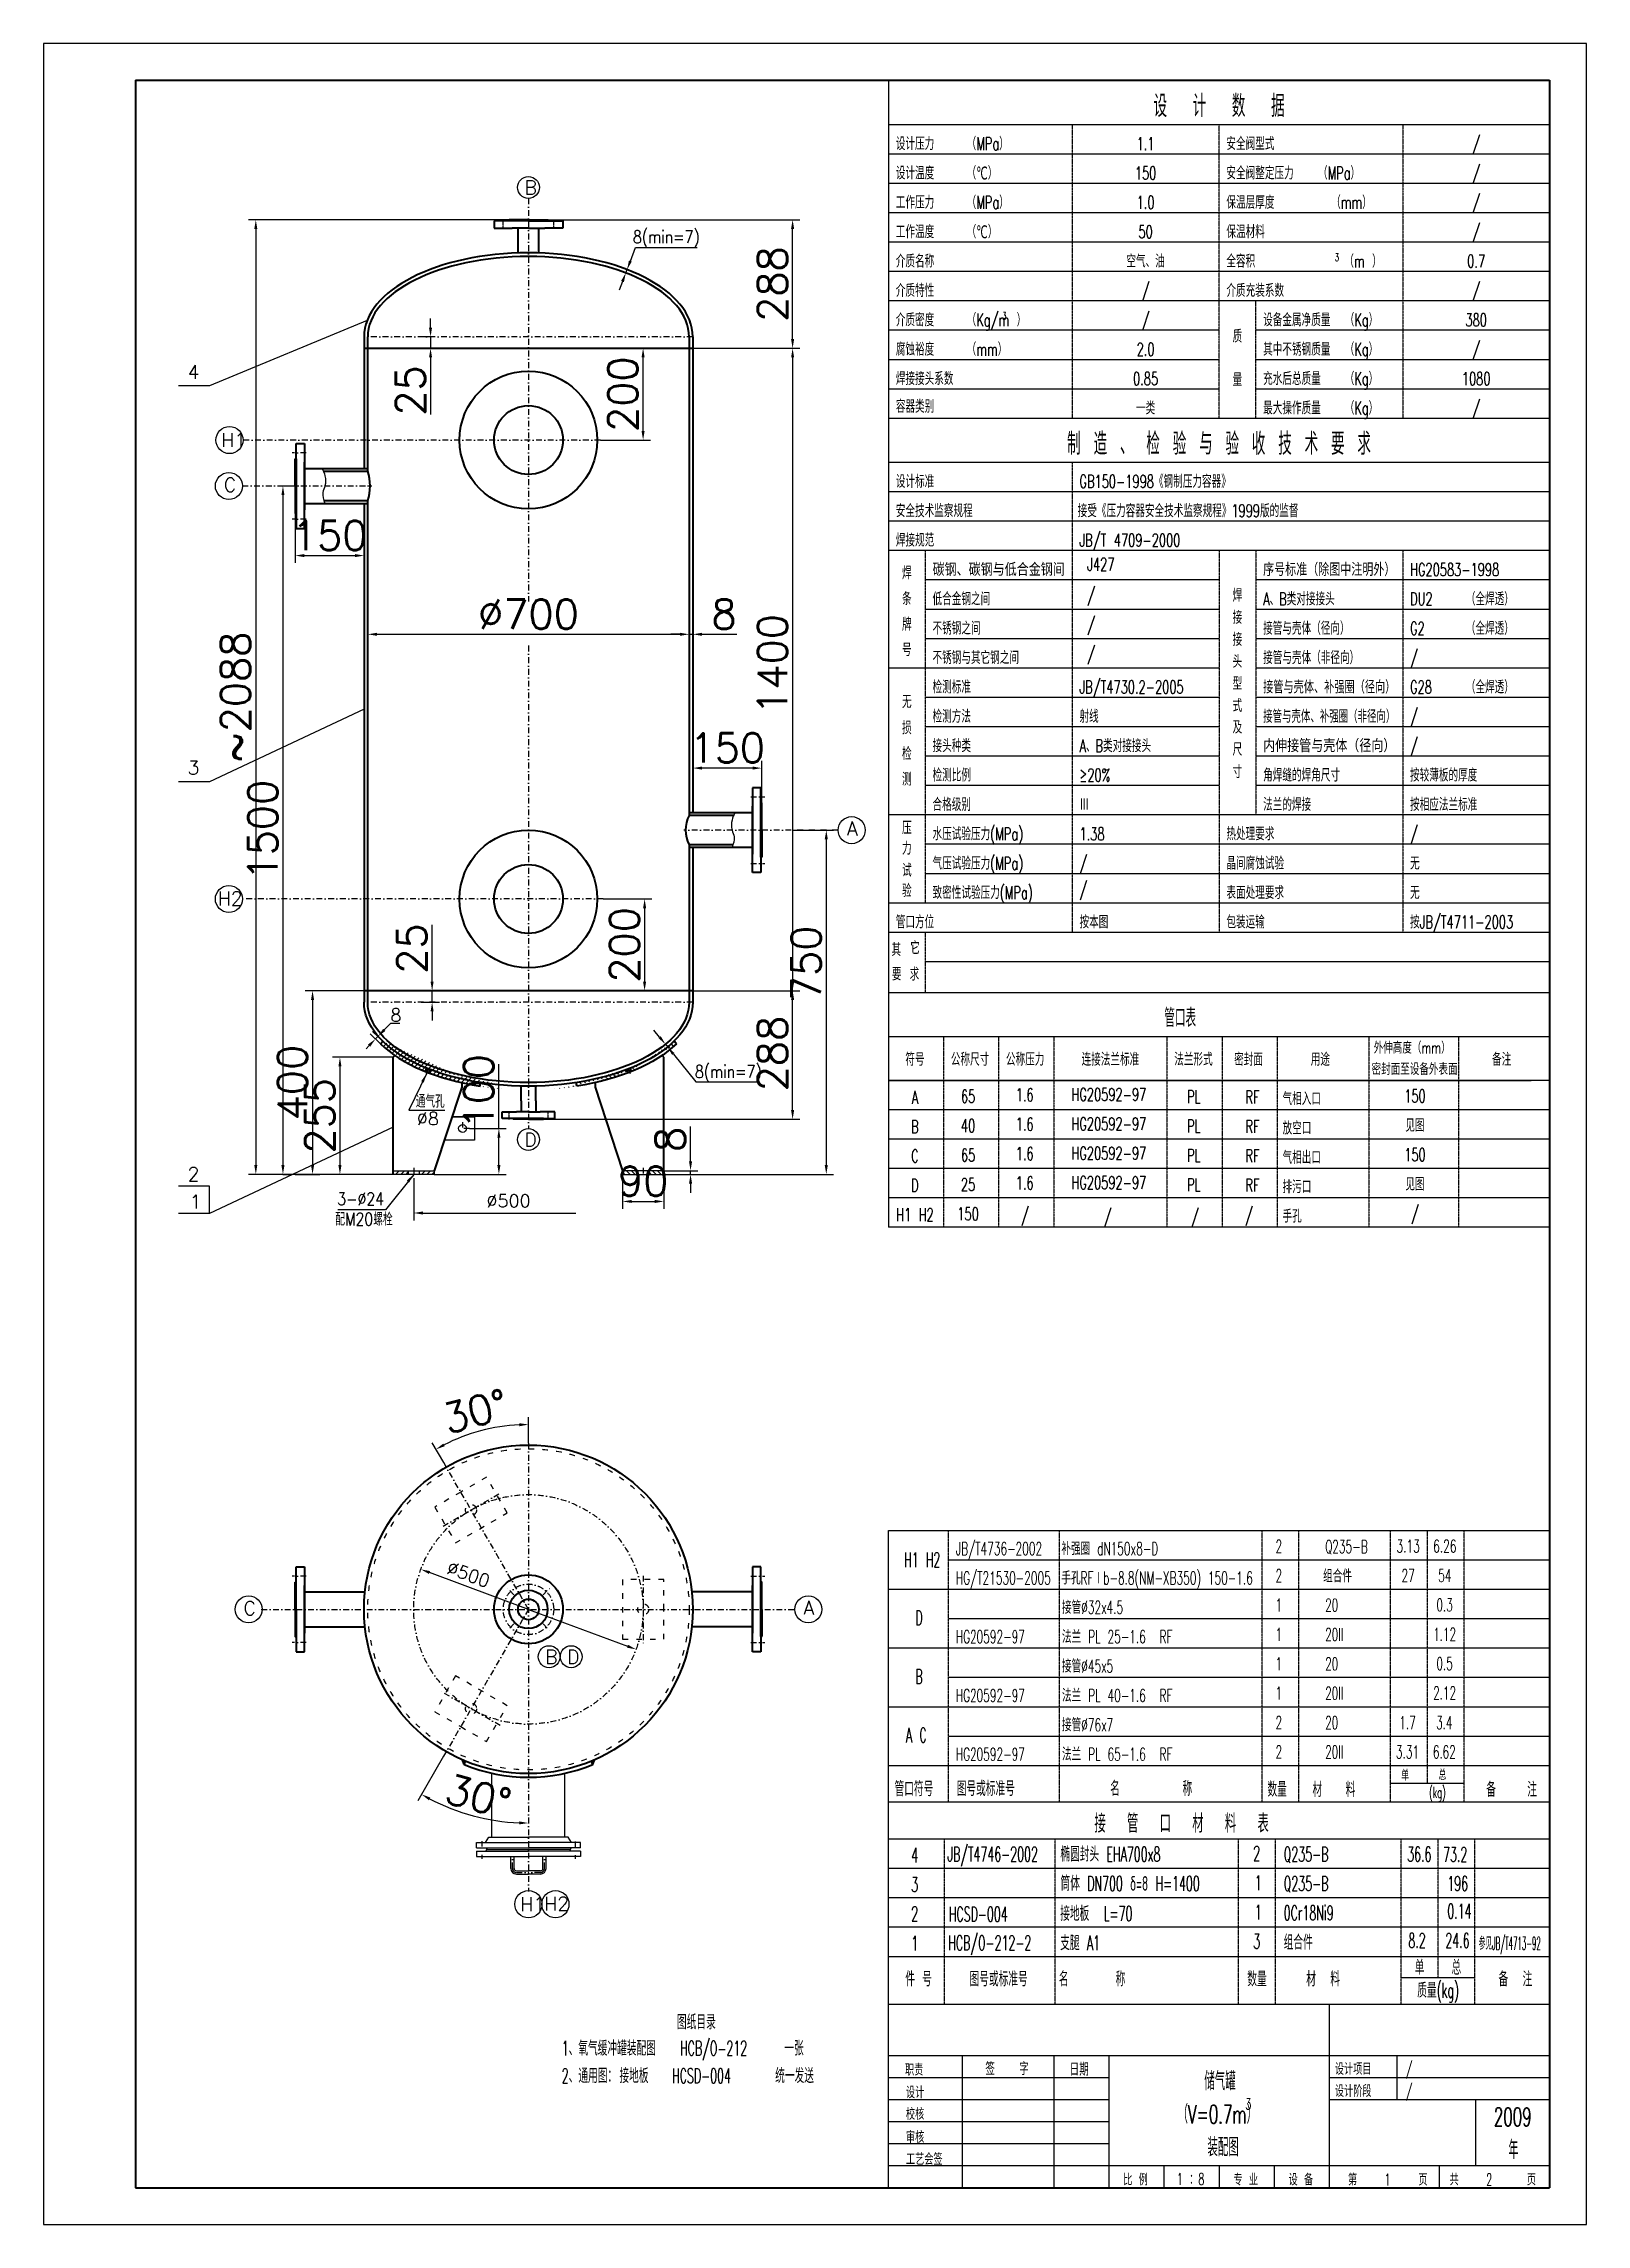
# Model space of a CAD drawing. Header units: millimetres. Extents: x 9895 to 13255, y -3020 to 1732.
import ezdxf
from ezdxf.enums import TextEntityAlignment as Align

# ---------------------------------------------------------------- set-up
doc = ezdxf.new("R2010")
doc.units = ezdxf.units.MM
for name, pattern in [('ACAD_ISO03W100', [30, 12, -18]), ('CENTER', [6.25, 5, -0.5, 0.25, -0.5]), ('DASHDOT', [25.4, 12.7, -6.35, 0, -6.35])]:
    doc.linetypes.add(name, pattern=pattern)
for name, color, linetype in [('1', 1, 'Continuous'), ('2', 3, 'CENTER'), ('L2', 132, 'ACAD_ISO03W100'), ('XS', 2, 'ACAD_ISO03W100'), ('图层3', 7, 'Continuous')]:
    doc.layers.add(name, color=color, linetype=linetype)
for name, color, linetype, lineweight in [('中心', 1, 'CENTER', 25), ('图层1', 7, 'Continuous', 40), ('标注', 3, 'Continuous', 25), ('轮廓', 7, 'Continuous', 40)]:
    doc.layers.add(name, color=color, linetype=linetype, lineweight=lineweight)
doc.styles.add('HZ', font='txt.shx', dxfattribs={"width": 0.65, "bigfont": 'hz.shx'})
doc.styles.get("Standard").update_dxf_attribs({"font": 'txt', "bigfont": 'gbcbig.shx'})
doc.dimstyles.new('新', dxfattribs={"dimscale": 8, "dimtxt": 8, "dimasz": 2.5, "dimexe": 2, "dimexo": 0, "dimgap": 1.5, "dimtad": 1, "dimdec": 0, "dimtxsty": 'Standard', "dimcen": 2.5, "dimadec": 0, "dimazin": 0, "dimtfac": 1, "dimtdec": 0, "dimtmove": 0, "dimatfit": 3, "dimfxl": 0, "dimarcsym": 0})
pattern_1 = [(45, (0, 0), (-2.12132034, 2.12132034), []), (135, (0, 0), (-2.12132034, -2.12132034), [])]
pattern_2 = [(45, (0, 0), (-5.656854, 5.656854), [])]
pattern_3 = [(135, (21901.4255, 0), (5.656854, 5.656854), [])]

msp = doc.modelspace()

# ---------------------------------------------------------------- texts
at = {"color": 4}
for s, p in [('4', (10208.3, 1001.9)), ('3', (10208.3, 139.8)), ('2', (10208.3, -746.2)), ('1', (10212.9, -806.1))]:
    msp.add_text(s, height=30, dxfattribs=at).set_placement(p)
at = {"layer": '1', "color": 3, "linetype": 'Continuous', "style": 'HZ'}
for s, height, width, p in [('设  计  数  据', 48, 0.65, (12454.8, 1572.4)), ('1.1', 28, 0.65, (12294.8, 1500.4)), ('/', 28, 0.65, (13014.8, 1500.4)), ('150', 28, 0.65, (12294.8, 1436.4)), ('/', 28, 0.65, (13014.8, 1436.4)), ('1.0', 28, 0.65, (12294.8, 1372.4)), ('/', 28, 0.65, (13014.8, 1372.4)), ('50', 28, 0.65, (12294.8, 1308.4)), ('/', 28, 0.65, (13014.8, 1308.4)), ('空气、油', 28, 0.65, (12294.8, 1244.4)), ('0.7', 28, 0.65, (13014.8, 1244.4)), ('/', 28, 0.65, (12294.8, 1180.4)), ('/', 28, 0.65, (13014.8, 1180.4)), ('/', 28, 0.65, (12294.8, 1116.4)), ('380', 28, 0.65, (13014.8, 1116.4)), ('2.0', 28, 0.65, (12294.8, 1052.4)), ('/', 28, 0.65, (13014.8, 1052.4)), ('0.85', 28, 0.65, (12294.8, 988.4)), ('1080', 28, 0.65, (13014.8, 988.4)), ('一类', 28, 0.65, (12294.8, 924.4)), ('/', 28, 0.65, (13014.8, 924.4)), ('制 造 、 检 验 与 验 收 技 术 要 求', 48, 0.65, (12454.8, 836.4)), ('65', 28, 0.65, (11908.2, -575.6)), ('1.6', 28, 0.65, (12031.5, -572.3)), ('HG20592-97', 28, 0.65, (12214.8, -571.5)), ('PL', 28, 0.65, (12399.9, -576.3)), ('RF', 28, 0.65, (12527.7, -577.1)), ('150', 28, 0.65, (12881.5, -574.8)), ('40', 28, 0.65, (11908.2, -639.6)), ('1.6', 28, 0.65, (12031.5, -636.3)), ('HG20592-97', 28, 0.65, (12214.8, -635.5)), ('PL', 28, 0.65, (12399.9, -640.3)), ('RF', 28, 0.65, (12527.7, -641.1)), ('见图', 28, 0.65, (12881.5, -638.8)), ('65', 28, 0.65, (11908.2, -703.6)), ('1.6', 28, 0.65, (12031.5, -700.3)), ('HG20592-97', 28, 0.65, (12214.8, -699.5)), ('PL', 28, 0.65, (12399.9, -704.3)), ('RF', 28, 0.65, (12527.7, -705.1)), ('150', 28, 0.65, (12881.5, -702.8)), ('25', 28, 0.65, (11908.2, -767.6)), ('1.6', 28, 0.65, (12031.5, -764.3)), ('HG20592-97', 28, 0.65, (12214.8, -763.5)), ('PL', 28, 0.65, (12399.9, -768.3)), ('RF', 28, 0.65, (12527.7, -769.1)), ('见图', 28, 0.65, (12881.5, -766.8)), ('150', 28, 0.65, (11908.2, -831.6)), ('/', 28, 0.65, (12032.2, -834.1)), ('/', 28, 0.65, (12212.1, -837.5)), ('/', 28, 0.65, (12402.2, -837.5)), ('/', 28, 0.65, (12519.9, -834.1)), ('/', 28, 0.65, (12881.5, -830.8)), ('质量(kg)', 32, 0.55, (12931.7, -2525.6))]:
    msp.add_text(s, height=height, dxfattribs=dict(at, width=width)).set_placement(p, align=Align.CENTER)
for s, height, width, p in [('设计压力    （MPa）', 28, 0.65, (11750.8, 1500.4)), ('安全阀型式', 28, 0.65, (12470.8, 1500.4)), ('设计温度    （℃）', 28, 0.65, (11750.8, 1436.4)), ('安全阀整定压力   （MPa）', 28, 0.65, (12470.8, 1436.4)), ('工作压力    （MPa）', 28, 0.65, (11750.8, 1372.4)), ('保温层厚度       （mm）', 28, 0.65, (12470.8, 1372.4)), ('工作温度    （℃）', 28, 0.65, (11750.8, 1308.4)), ('保温材料', 28, 0.65, (12470.8, 1308.4)), ('介质名称', 28, 0.65, (11750.8, 1244.4)), ('全容积           （m ）', 28, 0.65, (12470.8, 1244.4)), ('介质特性', 28, 0.65, (11750.8, 1180.4)), ('介质充装系数', 28, 0.65, (12470.8, 1180.4)), ('介质密度    （Kg/m ）', 28, 0.65, (11750.8, 1116.4)), ('设备金属净质量', 28, 0.65, (12550.8, 1116.4)), ('（Kg）', 28, 0.65, (12728.5, 1116.4)), ('腐蚀裕度    （mm）', 28, 0.65, (11750.8, 1052.4)), ('其中不锈钢质量', 28, 0.65, (12550.8, 1052.4)), ('（Kg）', 28, 0.65, (12728.5, 1052.4)), ('焊接接头系数', 28, 0.65, (11750.8, 988.4)), (' 充水后总质量', 28, 0.65, (12534.6, 988.4)), ('（Kg）', 28, 0.65, (12728.5, 988.4)), ('容器类别', 28, 0.65, (11750.8, 928)), ('最大操作质量', 28, 0.65, (12550.8, 924.4)), ('（Kg）', 28, 0.65, (12728.5, 924.4)), ('设计标准', 28, 0.65, (11750.8, 764.4)), ('GB150-1998《钢制压力容器》', 28, 0.65, (12150.8, 764.4)), ('安全技术监察规程', 28, 0.65, (11750.8, 700.4)), ('接受《压力容器安全技术监察规程》1999版的监督', 28, 0.65, (12146.8, 700.4)), ('焊接规范', 28, 0.65, (11750.8, 636.4)), ('JB/T 4709-2000', 28, 0.65, (12150.8, 636.4)), ('J427', 28, 0.65, (12167.7, 583.9)), ('HG20583-1998', 28, 0.65, (12870.8, 572.4)), ('低合金钢之间', 28, 0.65, (11830.8, 508.4)), ('/', 28, 0.65, (12167.7, 516.5)), ('A、B类对接接头', 28, 0.65, (12550.8, 508.4)), ('DU2', 28, 0.65, (12870.8, 508.4)), ('（全焊透）', 28, 0.65, (12992.3, 508.4)), ('不锈钢之间', 28, 0.65, (11830.8, 444.4)), ('/', 28, 0.65, (12167.7, 452.5)), ('接管与壳体（径向）', 28, 0.65, (12550.8, 444.4)), ('（全焊透）', 28, 0.65, (12992.3, 444.4)), ('G2', 28, 0.65, (12870.8, 444.4)), ('不锈钢与其它钢之间', 28, 0.65, (11830.8, 380.4)), ('/', 28, 0.65, (12167.7, 388.5)), ('接管与壳体（非径向）', 28, 0.65, (12550.8, 380.4)), ('/', 28, 0.65, (12870.8, 380.4)), ('检测标准', 28, 0.65, (11830.8, 316.4)), ('JB/T4730.2-2005', 28, 0.65, (12150.8, 316.4)), ('G28', 28, 0.65, (12870.8, 316.4)), ('（全焊透）', 28, 0.65, (12992.3, 316.4)), ('/', 28, 0.65, (12870.8, 252.4)), ('检测方法', 28, 0.65, (11830.8, 252.4)), ('射线', 28, 0.65, (12150.8, 252.4)), ('接头种类', 28, 0.65, (11830.8, 188.4)), ('A、B类对接接头', 28, 0.65, (12150.8, 188.4)), ('/', 28, 0.65, (12870.8, 188.4)), ('检测比例', 28, 0.65, (11830.8, 124.4)), ('≥20%', 28, 0.65, (12150.8, 124.4)), ('角焊缝的焊角尺寸', 28, 0.65, (12550.8, 124.4)), ('按较薄板的厚度', 28, 0.65, (12870.8, 124.4)), ('合格级别', 28, 0.65, (11830.8, 60.4)), ('Ⅲ', 28, 0.65, (12150.8, 60.4)), ('法兰的焊接', 28, 0.65, (12550.8, 60.4)), ('按相应法兰标准', 28, 0.65, (12870.8, 60.4)), ('水压试验压力(MPa)', 28, 0.65, (11830.8, -3.6)), ('1.38', 28, 0.65, (12150.8, -3.6)), ('热处理要求', 28, 0.65, (12470.8, -3.6)), ('/', 28, 0.65, (12870.8, -3.6)), ('气压试验压力(MPa)', 28, 0.65, (11830.8, -67.6)), ('/', 28, 0.65, (12150.8, -67.6)), ('晶间腐蚀试验', 28, 0.65, (12470.8, -67.6)), ('无', 28, 0.65, (12870.8, -67.6)), ('/', 28, 0.65, (12150.8, -124.8)), ('致密性试验压力(MPa)', 28, 0.65, (11830.8, -131.6)), ('表面处理要求', 28, 0.65, (12470.8, -131.6)), ('无', 28, 0.65, (12870.8, -131.6)), ('管口方位', 28, 0.65, (11750.8, -195.6)), ('按本图', 28, 0.65, (12150.8, -195.6)), ('包装运输', 28, 0.65, (12470.8, -195.6)), ('按JB/T4711-2003', 28, 0.65, (12870.8, -195.6)), ('气相入口', 28, 0.65, (12593.1, -580.7)), ('放空口 ', 28, 0.65, (12593.1, -644.7)), ('气相出口', 28, 0.65, (12593.1, -708.7)), ('排污口', 28, 0.65, (12593.1, -772.7)), ('手孔', 28, 0.65, (12593.1, -836.7)), ('H1 H2', 32, 0.55, (11768.7, -1587.2)), ('JB/T4736-2002', 28, 0.6, (11881.5, -1561.1)), ('补强圈 dN150x8-D', 28, 0.6, (12111.3, -1561.1)), ('Q235-B', 28, 0.6, (12685.7, -1556.7)), ('HG/T21530-2005', 28, 0.6, (11881.5, -1625.1)), ('手孔RFⅠb-8.8(NM-XB350) 150-1.6', 28, 0.6, (12111.3, -1625.1)), ('组合件', 28, 0.6, (12681.3, -1620.7)), ('接管%%C32x4.5', 28, 0.6, (12112.6, -1689.1)), ('20', 28, 0.6, (12685.7, -1684.2)), ('D', 32, 0.55, (11793.5, -1713.7)), ('HG20592-97', 28, 0.6, (11881.5, -1753.1)), ('法兰 PL 25-1.6  RF  ', 28, 0.6, (12112.6, -1753.1)), ('20II', 28, 0.6, (12685.7, -1748.2)), ('接管%%C45x5', 28, 0.6, (12112.6, -1817.1)), ('20', 28, 0.6, (12685.7, -1812.2)), ('B', 32, 0.55, (11793.5, -1841.7)), ('HG20592-97', 28, 0.6, (11881.5, -1881.1)), ('法兰 PL 40-1.6  RF  ', 28, 0.6, (12112.6, -1881.1)), ('20II', 28, 0.6, (12685.7, -1876.2)), ('A C', 32, 0.55, (11772.7, -1969.3)), ('接管%%C76x7', 28, 0.6, (12112.6, -1945.1)), ('20', 28, 0.6, (12685.7, -1940.2)), ('HG20592-97', 28, 0.6, (11881.5, -2009.1)), ('法兰 PL 65-1.6  RF ', 28, 0.6, (12112.6, -2009.1)), ('20II', 28, 0.6, (12685.7, -2004.2)), ('单 ', 24, 0.55, (12851.8, -2052.7)), ('总 ', 24, 0.55, (12932.7, -2051.9)), ('管口符号', 32, 0.55, (11748, -2086.6)), ('图号或标准号', 32, 0.55, (11883.4, -2086)), ('名        称', 32, 0.55, (12217.6, -2086)), ('数量', 32, 0.55, (12560.2, -2087.7)), ('材   料', 32, 0.55, (12658.3, -2088.2)), ('(kg)', 24, 0.55, (12912.3, -2090.2)), ('备    注', 32, 0.55, (13036.7, -2088)), ('4', 32, 0.55, (11784.4, -2231)), ('JB/T4746-2002', 32, 0.55, (11863.4, -2228.9)), ('椭圆封头 EHA700x8', 32, 0.55, (12109.2, -2228.9)), ('2', 32, 0.55, (12529.3, -2227.1)), ('Q235-B', 32, 0.55, (12595.6, -2228.9)), ('36.6', 32, 0.55, (12864.6, -2228.9)), ('73.2', 32, 0.55, (12942.7, -2229.6)), ('3', 32, 0.55, (11784.4, -2295)), ('筒体 DN700 δ=8 H=1400', 32, 0.55, (12109.6, -2292.6)), ('1', 32, 0.55, (12532.6, -2291.1)), ('Q235-B', 32, 0.55, (12595.6, -2292.9)), ('196', 32, 0.55, (12951.9, -2293)), ('2', 32, 0.55, (11784.4, -2359)), ('HCSD-004', 32, 0.55, (11866.3, -2359.4)), ('接地板  L=70', 32, 0.55, (12108.8, -2358.3)), ('1', 32, 0.55, (12532.6, -2355.1)), ('0Cr18Ni9', 32, 0.55, (12595.6, -2356.9)), ('0.14', 32, 0.55, (12951.9, -2353)), ('1 ', 32, 0.55, (11784.4, -2423)), ('HCB/O-212-2', 32, 0.55, (11864.9, -2422.3)), ('支腿 A1 ', 32, 0.55, (12108.8, -2422.3)), ('3', 32, 0.55, (12529.3, -2418.8)), ('组合件', 32, 0.55, (12595.6, -2420.9)), ('8.2', 32, 0.55, (12867.2, -2417)), ('24.6', 32, 0.55, (12947.7, -2417)), ('参见JB/T4713-92', 28, 0.4, (13020.4, -2421.2)), ('图纸目录', 32, 0.55, (11274.2, -2594.8)), ('1、氧气缓冲罐装配图   HCB/O-212    一张', 32, 0.55, (11023.1, -2651.9)), ('2、通用图：', 32, 0.55, (11023.1, -2711.7)), ('接地板   HCSD-004     统一发送', 32, 0.55, (11148.9, -2711.7))]:
    msp.add_text(s, height=height, dxfattribs=dict(at, width=width)).set_placement(p)
at = {"layer": '1', "color": 3, "linetype": 'Continuous', "width": 0.6}
for p in [(12707.1, 1258.5), (11982.8, 1130.5)]:
    msp.add_text('3', height=16.5, dxfattribs=at).set_placement(p)
at = {"layer": '1', "color": 3, "linetype": 'Continuous', "style": 'HZ'}
for s, height, width, p in [('质', 28, 0.65, (12494.8, 1096.2)), ('量', 28, 0.65, (12494.8, 1001.4)), ('焊', 28, 0.65, (11774.8, 580.4)), ('条', 28, 0.65, (11774.8, 524.4)), ('焊', 28, 0.65, (12494.8, 531.4)), ('牌', 28, 0.65, (11774.8, 468.4)), ('接', 28, 0.65, (12494.8, 483.4)), ('接', 28, 0.65, (12494.8, 435.4)), ('号', 28, 0.65, (11774.8, 412.4)), ('头', 28, 0.65, (12494.8, 387.4)), ('型', 28, 0.65, (12494.8, 339.4)), ('无', 28, 0.65, (11774.8, 298.8)), ('式', 28, 0.65, (12494.8, 291.4)), ('损', 28, 0.65, (11774.8, 242.8)), ('及', 28, 0.65, (12494.8, 243.4)), ('检', 28, 0.65, (11774.8, 186.8)), ('尺', 28, 0.65, (12494.8, 195.4)), ('测', 28, 0.65, (11774.8, 130.8)), ('寸', 28, 0.65, (12494.8, 147.4)), ('压', 28, 0.65, (11774.8, 24.4)), ('力', 28, 0.65, (11774.8, -19.6)), ('试', 28, 0.65, (11774.8, -67.6)), ('验', 28, 0.65, (11774.8, -111.6)), ('其', 28, 0.65, (11751.9, -240.4)), ('它', 28, 0.65, (11792.8, -236.3)), ('要', 28, 0.65, (11752.7, -294.3)), ('求', 28, 0.65, (11791.2, -294)), ('符号', 28, 0.65, (11792.5, -479.5)), ('公称尺寸', 28, 0.65, (11912.5, -479.5)), ('公称压力', 28, 0.65, (12032.5, -479.5)), ('连接法兰标准', 28, 0.65, (12218.2, -479.5)), ('法兰形式', 28, 0.65, (12399, -479.5)), ('密封面', 28, 0.65, (12519, -479.5)), ('用途', 28, 0.65, (12675.4, -479.5)), ('外伸高度（mm）', 25.6, 0.65, (12875.4, -454.3)), ('备注', 28, 0.65, (13070.4, -479.5)), ('密封面至设备外表面', 25.6, 0.65, (12880.6, -500.7)), ('A', 28, 0.65, (11792.5, -563.5)), ('B', 28, 0.65, (11792.5, -627.5)), ('C', 28, 0.65, (11792.5, -691.5)), ('D', 28, 0.65, (11792.5, -755.5)), ('H1 H2', 28, 0.65, (11792.5, -819.5)), ('2', 28, 0.6, (12585.2, -1542)), ('3.13', 28, 0.6, (12866.7, -1541.7)), ('6.26', 28, 0.6, (12946.7, -1541.7)), ('2', 28, 0.6, (12585.2, -1606)), ('27', 28, 0.6, (12866.7, -1605.7)), ('54', 28, 0.6, (12946.7, -1605.7)), ('1', 28, 0.6, (12585.2, -1670)), ('0.3', 28, 0.6, (12946.1, -1669.7)), ('1', 28, 0.6, (12585.2, -1734)), ('1.12', 28, 0.6, (12946.1, -1733.7)), ('1', 28, 0.6, (12585.2, -1798)), ('0.5', 28, 0.6, (12946.1, -1797.7)), ('1', 28, 0.6, (12585.2, -1862)), ('2.12', 28, 0.6, (12946.1, -1861.7)), ('2', 28, 0.6, (12585.2, -1926)), ('1.7', 28, 0.6, (12865.4, -1926.2)), ('3.4', 28, 0.6, (12945.4, -1926.2)), ('2', 28, 0.6, (12585.2, -1990)), ('3.31', 28, 0.6, (12865.4, -1990.2)), ('6.62', 28, 0.6, (12945.4, -1990.2)), ('件 号', 32, 0.55, (11800.4, -2483.3)), ('图号或标准号', 32, 0.55, (11974.7, -2483.3)), ('名      称', 32, 0.55, (12178.3, -2483.3)), ('数量', 32, 0.55, (12537.5, -2483.3)), ('材  料', 32, 0.55, (12681.5, -2483.3)), ('单', 32, 0.55, (12891.7, -2458.2)), ('总', 32, 0.55, (12971.7, -2458.2)), ('备  注', 32, 0.55, (13100.2, -2483.3))]:
    msp.add_text(s, height=height, dxfattribs=dict(at, width=width)).set_placement(p, align=Align.MIDDLE)
for s, width, p, p2 in [('碳钢、碳钢与低合金钢间', 0.761905, (11830.8, 572.4), (12118.8, 572.4)), ('序号标准（除图中注明外）', 0.720071, (12550.8, 572.4), (12838.8, 572.4)), ('接管与壳体、补强圈（径向）', 0.662338, (12550.8, 316.4), (12838.8, 316.4)), ('接管与壳体、补强圈（非径向）', 0.613175, (12550.8, 252.4), (12838.8, 252.4)), ('内伸接管与壳体（径向）', 0.788829, (12550.8, 188.4), (12838.8, 188.4))]:
    msp.add_text(s, height=28, dxfattribs=dict(at, width=width)).set_placement(p, p2, align=Align.FIT)
at = {"layer": '1', "color": 3, "width": 0.8}
msp.add_text('管口表', height=40, dxfattribs=at).set_placement((12335.7, -410.5))
at = {"layer": '1', "color": 3, "style": 'HZ', "width": 0.65}
msp.add_text('接  管  口  材  料  表', height=40, dxfattribs=at).set_placement((12183.3, -2165.9))
at = {"layer": '2', "linetype": 'ByBlock', "style": 'HZ'}
for s, height, width, p in [('职责', 25.6, 0.6, (11770.8, -2695.4)), ('签   字', 28, 0.65, (11945.7, -2694.3)), ('日期', 28, 0.65, (12129.3, -2695.7)), ('设计项目', 25.6, 0.6, (12707, -2693.7)), ('/', 25.6, 0.6, (12861.4, -2693.3)), ('设计', 25.6, 0.6, (11772.8, -2744.7)), ('3', 24, 0.65, (12511.7, -2769.2)), ('设计阶段', 25.6, 0.6, (12707.1, -2741.8)), ('/', 25.6, 0.6, (12861.4, -2741.3)), ('校核', 25.6, 0.6, (11772.8, -2791.9)), ('审核', 25.6, 0.6, (11772.8, -2842.1)), ('工艺会签', 25.6, 0.6, (11772.8, -2890.1))]:
    msp.add_text(s, height=height, dxfattribs=dict(at, width=width)).set_placement(p)
at = {"layer": '2', "linetype": 'ByBlock', "style": 'HZ', "width": 0.6}
for s, height, p in [('储气罐', 40, (12456.9, -2705.3)), ('（V=0.7m）', 40, (12451, -2777.5)), ('装配图', 40, (12463.6, -2849.2)), ('比 例', 25.6, (12272.9, -2920.7)), ('1 ：8', 25.6, (12392.9, -2920.7)), ('专 业', 25.6, (12512.9, -2920.7)), ('设 备', 25.6, (12632.9, -2920.7)), ('第    1    页', 25.6, (12822.3, -2920.7)), ('共    2     页', 25.6, (13051.1, -2920.7))]:
    msp.add_text(s, height=height, dxfattribs=at).set_placement(p, align=Align.MIDDLE)
at = {"layer": '2', "linetype": 'ByBlock', "width": 0.6}
for s, p in [('2009', (13094.4, -2785.3)), ('年', (13095.8, -2854.8))]:
    msp.add_text(s, height=40, dxfattribs=at).set_placement(p, align=Align.MIDDLE)
at = {"layer": '标注'}
for s, height, p in [('B', 30, (10942, 1403.8)), ('H1', 30, (10281.6, 853.6)), ('C', 30, (10287.1, 755.9)), ('A', 30, (11644.5, 7.1)), ('H2', 30, (10274, -145.4)), ('8', 28, (10650, -398.4)), ('通气孔', 28, (10705.2, -586.3)), ('%%C8', 28, (10707.6, -623.9)), ('D', 30, (10941.7, -670.9)), ('C', 30, (10330, -1692)), ('A', 30, (11550, -1690.9)), ('B', 30, (10986.9, -1797.8)), ('D', 30, (11034.7, -1797.8)), ('H1', 30, (10932.7, -2336.9)), ('H2', 30, (10985.2, -2335.8))]:
    msp.add_text(s, height=height, dxfattribs=at).set_placement(p)
at = {"layer": '标注', "width": 0.8}
for s, p in [('8(min=7)', (11178.4, 1297.4)), ('8(min=7)', (11313.4, -521.5)), ('3-%%C24', (10534.3, -798.9)), ('配M20螺栓', (10529.7, -843.2))]:
    msp.add_text(s, height=28, dxfattribs=at).set_placement(p)
at = {"layer": '标注', "insert": (10907.4, -789.2), "char_height": 28, "attachment_point": 5}
msp.add_mtext('%%c500', dxfattribs=at)
at = {"layer": '标注', "insert": (10820.1, -1603.1), "char_height": 28, "attachment_point": 5, "rotation": 339.5885}
msp.add_mtext('%%C500', dxfattribs=at)

# ---------------------------------------------------------------- blocks, each defined once
blk = doc.blocks.new('*D2')
at = {"layer": 'Defpoints', "color": 0}
for p in [(10992.7, 1348.5), (11526, 1348.5), (11308.7, 1068.5)]:
    blk.add_point(p, dxfattribs=at)
at = {"layer": '标注', "color": 0, "lineweight": -2}
for p, q in [((10992.7, 1348.5), (11542, 1348.5)), ((11526, 1088.5), (11526, 1328.5)), ((11308.7, 1068.5), (11542, 1068.5))]:
    blk.add_line(p, q, dxfattribs=at)
at = {"layer": '标注', "color": 0}
for points in [[(11522.7, 1328.5), (11529.4, 1328.5), (11526, 1348.5)], [(11522.7, 1088.5), (11529.4, 1088.5), (11526, 1068.5)]]:
    blk.add_solid(points, dxfattribs=at)
at = {"layer": '标注', "color": 0, "insert": (11482, 1208.5), "char_height": 64, "attachment_point": 5, "rotation": 90}
blk.add_mtext('288', dxfattribs=at)
blk = doc.blocks.new('*D3')
at = {"layer": 'Defpoints', "color": 0}
for p in [(11308.7, 153.7), (11308.7, 112.3), (11458.7, 77.5)]:
    blk.add_point(p, dxfattribs=at)
at = {"layer": '标注', "color": 0, "lineweight": -2}
for p, q in [((11308.7, 112.3), (11308.7, 169.7)), ((11438.7, 153.7), (11328.7, 153.7)), ((11458.7, 77.5), (11458.7, 169.7))]:
    blk.add_line(p, q, dxfattribs=at)
at = {"layer": '标注', "color": 0}
for points in [[(11328.7, 157.1), (11328.7, 150.4), (11308.7, 153.7)], [(11438.7, 157.1), (11438.7, 150.4), (11458.7, 153.7)]]:
    blk.add_solid(points, dxfattribs=at)
at = {"layer": '标注', "color": 0, "insert": (11383.7, 197.7), "char_height": 64, "attachment_point": 5}
blk.add_mtext('150', dxfattribs=at)
blk = doc.blocks.new('*D4')
at = {"layer": 'Defpoints', "color": 0}
for p in [(11308.7, 1068.5), (11308.7, -331.5), (11526, -331.5)]:
    blk.add_point(p, dxfattribs=at)
at = {"layer": '标注', "color": 0, "lineweight": -2}
for p, q in [((11308.7, 1068.5), (11542, 1068.5)), ((11526, 1048.5), (11526, -311.5)), ((11308.7, -331.5), (11542, -331.5))]:
    blk.add_line(p, q, dxfattribs=at)
at = {"layer": '标注', "color": 0}
for points in [[(11522.7, 1048.5), (11529.4, 1048.5), (11526, 1068.5)], [(11522.7, -311.5), (11529.4, -311.5), (11526, -331.5)]]:
    blk.add_solid(points, dxfattribs=at)
at = {"layer": '标注', "color": 0, "insert": (11482, 379.6), "char_height": 64, "attachment_point": 5, "rotation": 90}
blk.add_mtext('1400', dxfattribs=at)
blk = doc.blocks.new('*D5')
at = {"layer": 'Defpoints', "color": 0}
for p in [(10442.7, 709.5), (10592.7, 649), (10592.7, 616.8)]:
    blk.add_point(p, dxfattribs=at)
at = {"layer": '标注', "color": 0, "lineweight": -2}
for p, q in [((10442.7, 709.5), (10442.7, 600.8)), ((10592.7, 649), (10592.7, 600.8)), ((10462.7, 616.8), (10572.7, 616.8))]:
    blk.add_line(p, q, dxfattribs=at)
at = {"layer": '标注', "color": 0}
for points in [[(10462.7, 620.2), (10462.7, 613.5), (10442.7, 616.8)], [(10572.7, 620.2), (10572.7, 613.5), (10592.7, 616.8)]]:
    blk.add_solid(points, dxfattribs=at)
at = {"layer": '标注', "color": 0, "insert": (10517.7, 660.8), "char_height": 64, "attachment_point": 5}
blk.add_mtext('150', dxfattribs=at)
blk = doc.blocks.new('*D6')
at = {"layer": 'Defpoints', "color": 0}
for p in [(10908.7, 1348.5), (10356.9, -731.5), (10655.7, -731.5)]:
    blk.add_point(p, dxfattribs=at)
at = {"layer": '标注', "color": 0, "lineweight": -2}
for p, q in [((10908.7, 1348.5), (10340.9, 1348.5)), ((10356.9, 1328.5), (10356.9, -711.5)), ((10655.7, -731.5), (10340.9, -731.5))]:
    blk.add_line(p, q, dxfattribs=at)
at = {"layer": '标注', "color": 0}
for points in [[(10353.6, 1328.5), (10360.2, 1328.5), (10356.9, 1348.5)], [(10353.6, -711.5), (10360.2, -711.5), (10356.9, -731.5)]]:
    blk.add_solid(points, dxfattribs=at)
at = {"layer": '标注', "color": 0, "insert": (10312.9, 308.5), "char_height": 64, "attachment_point": 5, "rotation": 90}
blk.add_mtext('~2088', dxfattribs=at)
blk = doc.blocks.new('*D7')
at = {"layer": 'Defpoints', "color": 0}
for p in [(10600.7, 445.3), (11300.7, 445.3), (11300.7, 445.3)]:
    blk.add_point(p, dxfattribs=at)
at = {"layer": '标注', "color": 0, "lineweight": -2}
for p, q in [((10600.7, 445.3), (10600.7, 461.3)), ((10620.7, 445.3), (11280.7, 445.3)), ((11300.7, 445.3), (11300.7, 461.3))]:
    blk.add_line(p, q, dxfattribs=at)
at = {"layer": '标注', "color": 0}
for points in [[(10620.7, 448.6), (10620.7, 441.9), (10600.7, 445.3)], [(11280.7, 448.6), (11280.7, 441.9), (11300.7, 445.3)]]:
    blk.add_solid(points, dxfattribs=at)
at = {"layer": '标注', "color": 0, "insert": (10950.7, 489.3), "char_height": 64, "attachment_point": 5}
blk.add_mtext('%%c700', dxfattribs=at)
blk = doc.blocks.new('*D8')
at = {"layer": 'Defpoints', "color": 0}
for p in [(11300.7, 445.3), (11308.7, 445.3), (11308.7, 445.3)]:
    blk.add_point(p, dxfattribs=at)
at = {"layer": '标注', "color": 0, "lineweight": -2}
for p, q in [((11280.7, 445.3), (11260.7, 445.3)), ((11300.7, 445.3), (11300.7, 429.3)), ((11300.7, 445.3), (11308.7, 445.3)), ((11308.7, 445.3), (11308.7, 461.3)), ((11328.7, 445.3), (11404.7, 445.3))]:
    blk.add_line(p, q, dxfattribs=at)
at = {"layer": '标注', "color": 0}
for points in [[(11280.7, 448.6), (11280.7, 441.9), (11300.7, 445.3)], [(11328.7, 448.6), (11328.7, 441.9), (11308.7, 445.3)]]:
    blk.add_solid(points, dxfattribs=at)
at = {"layer": '标注', "color": 0, "insert": (11376.7, 489.3), "char_height": 64, "attachment_point": 5}
blk.add_mtext('8', dxfattribs=at)
blk = doc.blocks.new('*D9')
at = {"layer": 'Defpoints', "color": 0}
for p in [(10655.7, -476.5), (10540.1, -731.5), (10655.7, -731.5)]:
    blk.add_point(p, dxfattribs=at)
at = {"layer": '标注', "color": 0, "lineweight": -2}
for p, q in [((10655.7, -476.5), (10524.1, -476.5)), ((10540.1, -496.5), (10540.1, -711.5)), ((10655.7, -731.5), (10524.1, -731.5))]:
    blk.add_line(p, q, dxfattribs=at)
at = {"layer": '标注', "color": 0}
for points in [[(10536.8, -496.5), (10543.5, -496.5), (10540.1, -476.5)], [(10536.8, -711.5), (10543.5, -711.5), (10540.1, -731.5)]]:
    blk.add_solid(points, dxfattribs=at)
at = {"layer": '标注', "color": 0, "insert": (10496.1, -604), "char_height": 64, "attachment_point": 5, "rotation": 90}
blk.add_mtext('255', dxfattribs=at)
blk = doc.blocks.new('*D10')
at = {"layer": 'Defpoints', "color": 0}
for p in [(11155.7, -731.5), (11245.7, -731.5), (11245.7, -790.6)]:
    blk.add_point(p, dxfattribs=at)
at = {"layer": '标注', "color": 0, "lineweight": -2}
for p, q in [((11155.7, -731.5), (11155.7, -806.6)), ((11245.7, -731.5), (11245.7, -806.6)), ((11175.7, -790.6), (11225.7, -790.6))]:
    blk.add_line(p, q, dxfattribs=at)
at = {"layer": '标注', "color": 0}
for points in [[(11175.7, -787.2), (11175.7, -793.9), (11155.7, -790.6)], [(11225.7, -787.2), (11225.7, -793.9), (11245.7, -790.6)]]:
    blk.add_solid(points, dxfattribs=at)
at = {"layer": '标注', "color": 0, "insert": (11200.7, -746.6), "char_height": 64, "attachment_point": 5}
blk.add_mtext('90', dxfattribs=at)
blk = doc.blocks.new('*D11')
at = {"layer": 'Defpoints', "color": 0}
for p in [(11245.7, -723.5), (11245.7, -731.5), (11303.7, -723.5)]:
    blk.add_point(p, dxfattribs=at)
at = {"layer": '标注', "color": 0, "lineweight": -2}
for p, q in [((11303.7, -703.5), (11303.7, -627.5)), ((11245.7, -723.5), (11319.7, -723.5)), ((11245.7, -731.5), (11319.7, -731.5)), ((11303.7, -731.5), (11303.7, -723.5)), ((11303.7, -751.5), (11303.7, -771.5))]:
    blk.add_line(p, q, dxfattribs=at)
at = {"layer": '标注', "color": 0}
for points in [[(11300.4, -703.5), (11307.1, -703.5), (11303.7, -723.5)], [(11300.4, -751.5), (11307.1, -751.5), (11303.7, -731.5)]]:
    blk.add_solid(points, dxfattribs=at)
at = {"layer": '标注', "color": 0, "insert": (11259.7, -655.5), "char_height": 64, "attachment_point": 5, "rotation": 90}
blk.add_mtext('8', dxfattribs=at)
blk = doc.blocks.new('*D12')
at = {"layer": 'Defpoints', "color": 0}
for p in [(10880.8, -1282.8), (10950.7, -1317.3), (10766.1, -1359.6), (10950.7, -1679.4), (10950.7, -2294.2)]:
    blk.add_point(p, dxfattribs=at)
at = {"layer": '标注', "color": 0, "lineweight": -2}
for p, q in [((10950.7, -1317.3), (10950.7, -1260.7)), ((10766.1, -1359.6), (10741.3, -1316.8))]:
    blk.add_line(p, q, dxfattribs=at)
blk.add_arc((10950.7, -1679.4), 402.7, 92.8455, 117.1545, dxfattribs=at)
at = {"layer": '标注', "color": 0}
for points in [[(10930.6, -1273.8), (10930.8, -1280.5), (10950.7, -1276.7)], [(10768.5, -1324), (10765.3, -1318.1), (10749.3, -1330.6)]]:
    blk.add_solid(points, dxfattribs=at)
at = {"layer": '标注', "color": 0, "insert": (10835.1, -1247.9), "char_height": 64, "attachment_point": 5, "rotation": 15}
blk.add_mtext('30°', dxfattribs=at)
blk = doc.blocks.new('*D13')
at = {"layer": 'Defpoints', "color": 0}
for p in [(10950.7, -1317.3), (10950.7, -1679.4), (10766, -1999.4), (10791.4, -2117), (10950.7, -2294.2)]:
    blk.add_point(p, dxfattribs=at)
at = {"layer": '标注', "color": 0, "lineweight": -2}
blk.add_line((10766, -1999.4), (10709.9, -2096.6), dxfattribs=at)
blk.add_arc((10950.7, -1679.4), 465.7, 242.4607, 267.5393, dxfattribs=at)
at = {"layer": '标注', "color": 0}
for points in [[(10733.8, -2095.3), (10737, -2089.4), (10717.9, -2082.7)], [(10930.8, -2141.4), (10930.6, -2148), (10950.7, -2145.1)]]:
    blk.add_solid(points, dxfattribs=at)
at = {"layer": '标注', "color": 0, "insert": (10841.6, -2086.8), "char_height": 64, "attachment_point": 5, "rotation": 345}
blk.add_mtext('30°', dxfattribs=at)
blk = doc.blocks.new('*D14')
at = {"layer": 'Defpoints', "color": 0}
for p in [(10822.1, -631.5), (10886.3, -631.5), (10745.7, -731.5)]:
    blk.add_point(p, dxfattribs=at)
at = {"layer": '标注', "color": 0, "lineweight": -2}
for p, q in [((10886.3, -631.5), (10886.3, -491.5)), ((10822.1, -631.5), (10902.3, -631.5)), ((10886.3, -711.5), (10886.3, -651.5)), ((10745.7, -731.5), (10902.3, -731.5))]:
    blk.add_line(p, q, dxfattribs=at)
at = {"layer": '标注', "color": 0}
for points in [[(10883, -651.5), (10889.6, -651.5), (10886.3, -631.5)], [(10883, -711.5), (10889.6, -711.5), (10886.3, -731.5)]]:
    blk.add_solid(points, dxfattribs=at)
at = {"layer": '标注', "color": 0, "insert": (10842.3, -551.5), "char_height": 64, "attachment_point": 5, "rotation": 90}
blk.add_mtext('100', dxfattribs=at)
blk = doc.blocks.new('*D15')
at = {"layer": 'Defpoints', "color": 0}
for p in [(10415.5, 768.5), (10415.5, -731.5), (10416, -731.5)]:
    blk.add_point(p, dxfattribs=at)
at = {"layer": '标注', "color": 0, "lineweight": -2}
for p, q in [((10415.5, 768.5), (10432, 768.5)), ((10416, 748.5), (10416, -711.5)), ((10415.5, -731.5), (10432, -731.5))]:
    blk.add_line(p, q, dxfattribs=at)
at = {"layer": '标注', "color": 0}
for points in [[(10412.7, 748.5), (10419.3, 748.5), (10416, 768.5)], [(10412.7, -711.5), (10419.3, -711.5), (10416, -731.5)]]:
    blk.add_solid(points, dxfattribs=at)
at = {"layer": '标注', "color": 0, "insert": (10372, 18.5), "char_height": 64, "attachment_point": 5, "rotation": 90}
blk.add_mtext('1500', dxfattribs=at)
blk = doc.blocks.new('*D16')
at = {"layer": 'Defpoints', "color": 0}
for p in [(11530.9, 18.5), (11245.7, -731.5), (11599.4, -731.5)]:
    blk.add_point(p, dxfattribs=at)
at = {"layer": '标注', "color": 0, "lineweight": -2}
for p, q in [((11530.9, 18.5), (11615.4, 18.5)), ((11599.4, -1.5), (11599.4, -711.5)), ((11245.7, -731.5), (11615.4, -731.5))]:
    blk.add_line(p, q, dxfattribs=at)
at = {"layer": '标注', "color": 0}
for points in [[(11596, -1.5), (11602.7, -1.5), (11599.4, 18.5)], [(11596, -711.5), (11602.7, -711.5), (11599.4, -731.5)]]:
    blk.add_solid(points, dxfattribs=at)
at = {"layer": '标注', "color": 0, "insert": (11555.4, -271.7), "char_height": 64, "attachment_point": 5, "rotation": 90}
blk.add_mtext('750', dxfattribs=at)
blk = doc.blocks.new('*D17')
at = {"layer": 'Defpoints', "color": 0}
for p in [(11308.7, -331.5), (11526, -331.5), (10983.2, -611.5)]:
    blk.add_point(p, dxfattribs=at)
at = {"layer": '标注', "color": 0, "lineweight": -2}
for p, q in [((11308.7, -331.5), (11542, -331.5)), ((11526, -591.5), (11526, -351.5)), ((10983.2, -611.5), (11542, -611.5))]:
    blk.add_line(p, q, dxfattribs=at)
at = {"layer": '标注', "color": 0}
for points in [[(11522.7, -351.5), (11529.4, -351.5), (11526, -331.5)], [(11522.7, -591.5), (11529.4, -591.5), (11526, -611.5)]]:
    blk.add_solid(points, dxfattribs=at)
at = {"layer": '标注', "color": 0, "insert": (11482, -468.3), "char_height": 64, "attachment_point": 5, "rotation": 90}
blk.add_mtext('288', dxfattribs=at)
blk = doc.blocks.new('*D18')
at = {"layer": 'Defpoints', "color": 0}
for p in [(11131.7, 1068.5), (11200.4, 1068.5), (11107.5, 868.5)]:
    blk.add_point(p, dxfattribs=at)
at = {"layer": '标注', "color": 0, "lineweight": -2}
for p, q in [((11131.7, 1068.5), (11216.4, 1068.5)), ((11200.4, 888.5), (11200.4, 1048.5)), ((11107.5, 868.5), (11216.4, 868.5))]:
    blk.add_line(p, q, dxfattribs=at)
at = {"layer": '标注', "color": 0}
for points in [[(11197, 1048.5), (11203.7, 1048.5), (11200.4, 1068.5)], [(11197, 888.5), (11203.7, 888.5), (11200.4, 868.5)]]:
    blk.add_solid(points, dxfattribs=at)
at = {"layer": '标注', "color": 0, "insert": (11156.4, 968.5), "char_height": 64, "attachment_point": 5, "rotation": 90}
blk.add_mtext('200', dxfattribs=at)
blk = doc.blocks.new('*D19')
at = {"layer": 'Defpoints', "color": 0}
for p in [(11113.7, -131.5), (11185.4, -331.5), (11203.7, -331.5)]:
    blk.add_point(p, dxfattribs=at)
at = {"layer": '标注', "color": 0, "lineweight": -2}
for p, q in [((11113.7, -131.5), (11219.7, -131.5)), ((11203.7, -151.5), (11203.7, -311.5)), ((11185.4, -331.5), (11219.7, -331.5))]:
    blk.add_line(p, q, dxfattribs=at)
at = {"layer": '标注', "color": 0}
for points in [[(11200.3, -151.5), (11207, -151.5), (11203.7, -131.5)], [(11200.3, -311.5), (11207, -311.5), (11203.7, -331.5)]]:
    blk.add_solid(points, dxfattribs=at)
at = {"layer": '标注', "color": 0, "insert": (11159.7, -231.5), "char_height": 64, "attachment_point": 5, "rotation": 90}
blk.add_mtext('200', dxfattribs=at)
blk = doc.blocks.new('*D20')
at = {"layer": 'Defpoints', "color": 0}
for p in [(10592.7, -331.5), (10442.7, -731.5), (10480.5, -731.5)]:
    blk.add_point(p, dxfattribs=at)
at = {"layer": '标注', "color": 0, "lineweight": -2}
for p, q in [((10592.7, -331.5), (10464.5, -331.5)), ((10480.5, -351.5), (10480.5, -711.5)), ((10442.7, -731.5), (10496.5, -731.5))]:
    blk.add_line(p, q, dxfattribs=at)
at = {"layer": '标注', "color": 0}
for points in [[(10477.1, -351.5), (10483.8, -351.5), (10480.5, -331.5)], [(10477.1, -711.5), (10483.8, -711.5), (10480.5, -731.5)]]:
    blk.add_solid(points, dxfattribs=at)
at = {"layer": '标注', "color": 0, "insert": (10436.5, -531.5), "char_height": 64, "attachment_point": 5, "rotation": 90}
blk.add_mtext('400', dxfattribs=at)
blk = doc.blocks.new('*D21')
at = {"layer": 'Defpoints', "color": 0}
for p in [(10737.5, 1093.5), (10737.5, 1068.5), (10737.5, 1068.5)]:
    blk.add_point(p, dxfattribs=at)
at = {"layer": '标注', "color": 0, "lineweight": -2}
for p, q in [((10737.5, 1093.5), (10721.5, 1093.5)), ((10737.5, 1113.5), (10737.5, 1133.5)), ((10737.5, 1093.5), (10737.5, 1068.5)), ((10737.5, 1068.5), (10721.5, 1068.5)), ((10737.5, 1048.5), (10737.5, 924.5))]:
    blk.add_line(p, q, dxfattribs=at)
at = {"layer": '标注', "color": 0}
for points in [[(10734.1, 1113.5), (10740.8, 1113.5), (10737.5, 1093.5)], [(10734.1, 1048.5), (10740.8, 1048.5), (10737.5, 1068.5)]]:
    blk.add_solid(points, dxfattribs=at)
at = {"layer": '标注', "color": 0, "insert": (10693.5, 976.5), "char_height": 64, "attachment_point": 5, "rotation": 90}
blk.add_mtext('25', dxfattribs=at)
blk = doc.blocks.new('*D22')
at = {"layer": 'Defpoints', "color": 0}
for p in [(10740.9, -331.5), (10740.9, -331.5), (10716.8, -356.5)]:
    blk.add_point(p, dxfattribs=at)
at = {"layer": '标注', "color": 0, "lineweight": -2}
for p, q in [((10740.9, -311.5), (10740.9, -187.5)), ((10740.9, -331.5), (10724.9, -331.5)), ((10740.9, -356.5), (10740.9, -331.5)), ((10716.8, -356.5), (10756.9, -356.5)), ((10740.9, -376.5), (10740.9, -396.5))]:
    blk.add_line(p, q, dxfattribs=at)
at = {"layer": '标注', "color": 0}
for points in [[(10737.5, -311.5), (10744.2, -311.5), (10740.9, -331.5)], [(10737.5, -376.5), (10744.2, -376.5), (10740.9, -356.5)]]:
    blk.add_solid(points, dxfattribs=at)
at = {"layer": '标注', "color": 0, "insert": (10696.9, -239.5), "char_height": 64, "attachment_point": 5, "rotation": 90}
blk.add_mtext('25', dxfattribs=at)

# ---------------------------------------------------------------- dimensions: what is measured, and where the dimension line sits
at = {"layer": '标注'}
for base, p1, p2, text, picture, middle in [((10356.9, -731.5), (10908.7, 1348.5), (10655.7, -731.5), '~2088', '*D6', (10312.9, 308.5)), ((11526, 1348.5), (11308.7, 1068.5), (10992.7, 1348.5), '288', '*D2', (11482, 1208.5))]:
    dim = msp.add_linear_dim(base=base, p1=p1, p2=p2, angle=90, text=text, dimstyle='新', dxfattribs=at)
    dim.commit()
    dim.dimension.update_dxf_attribs({"geometry": picture, "text_midpoint": middle})
for base, p1, p2, picture, middle in [((10737.5, 1068.5), (10737.5, 1093.5), (10737.5, 1068.5), '*D21', (10693.5, 976.5)), ((11200.4, 1068.5), (11107.5, 868.5), (11131.7, 1068.5), '*D18', (11156.4, 968.5)), ((10416, -731.5), (10415.5, 768.5), (10415.5, -731.5), '*D15', (10372, 18.5)), ((11203.7, -331.5), (11113.7, -131.5), (11185.4, -331.5), '*D19', (11159.7, -231.5)), ((10740.9, -331.5), (10716.8, -356.5), (10740.9, -331.5), '*D22', (10696.9, -239.5)), ((10886.3, -631.5), (10745.7, -731.5), (10822.1, -631.5), '*D14', (10842.3, -551.5)), ((11303.7, -723.5), (11245.7, -731.5), (11245.7, -723.5), '*D11', (11259.7, -655.5))]:
    dim = msp.add_linear_dim(base=base, p1=p1, p2=p2, angle=90, dimstyle='新', dxfattribs=at)
    dim.commit()
    dim.dimension.update_dxf_attribs({"geometry": picture, "text_midpoint": middle})
for base, p1, p2, picture, middle in [((11526, -331.5), (11308.7, 1068.5), (11308.7, -331.5), '*D4', (11526, 379.6)), ((11599.4, -731.5), (11530.9, 18.5), (11245.7, -731.5), '*D16', (11599.4, -271.7)), ((10480.5, -731.5), (10592.7, -331.5), (10442.7, -731.5), '*D20', (10480.5, -531.5)), ((10540.1, -731.5), (10655.7, -476.5), (10655.7, -731.5), '*D9', (10540.1, -604))]:
    dim = msp.add_linear_dim(base=base, p1=p1, p2=p2, angle=90, dimstyle='新', dxfattribs=at)
    dim.commit()
    dim.dimension.update_dxf_attribs({"geometry": picture, "text_midpoint": middle, "dimtype": 160})
for base, p1, p2, picture, middle in [((10592.7, 616.8), (10442.7, 709.5), (10592.7, 649), '*D5', (10517.7, 660.8)), ((11308.7, 445.3), (11300.7, 445.3), (11308.7, 445.3), '*D8', (11376.7, 489.3)), ((11308.7, 153.7), (11458.7, 77.5), (11308.7, 112.3), '*D3', (11383.7, 197.7))]:
    dim = msp.add_linear_dim(base=base, p1=p1, p2=p2, dimstyle='新', dxfattribs=at)
    dim.commit()
    dim.dimension.update_dxf_attribs({"geometry": picture, "text_midpoint": middle})
dim = msp.add_linear_dim(base=(11300.7, 445.3), p1=(10600.7, 445.3), p2=(11300.7, 445.3), text='%%c700', dimstyle='新', dxfattribs=at)
dim.commit()
dim.dimension.update_dxf_attribs({"geometry": '*D7', "text_midpoint": (10950.7, 489.3)})
dim = msp.add_linear_dim(base=(11526, -331.5), p1=(10983.2, -611.5), p2=(11308.7, -331.5), angle=90, text='288', dimstyle='新', dxfattribs=at)
dim.commit()
dim.dimension.update_dxf_attribs({"geometry": '*D17', "text_midpoint": (11526, -468.3), "dimtype": 160})
dim = msp.add_linear_dim(base=(11245.7, -790.6), p1=(11155.7, -731.5), p2=(11245.7, -731.5), dimstyle='新', dxfattribs=at)
dim.commit()
dim.dimension.update_dxf_attribs({"geometry": '*D10', "text_midpoint": (11200.7, -790.6), "dimtype": 160})
for base, line2, picture, middle in [((10880.8, -1282.8), ((10950.7, -1679.4), (10766.1, -1359.6)), '*D12', (10835.1, -1247.9)), ((10791.4, -2117), ((10950.7, -1679.4), (10766, -1999.4)), '*D13', (10841.6, -2086.8))]:
    dim = msp.add_angular_dim_2l(base=base, line1=((10950.7, -1317.3), (10950.7, -2294.2)), line2=line2, dimstyle='新', dxfattribs=at)
    dim.commit()
    dim.dimension.update_dxf_attribs({"geometry": picture, "text_midpoint": middle})

# ---------------------------------------------------------------- hatches: boundary and pattern name
at = {"layer": '标注'}
h = msp.add_hatch(dxfattribs=at)
h.set_pattern_fill('_USER', color=256, scale=8, angle=45, style=0, pattern_type=0)
h.set_pattern_definition(pattern_2)
edge = h.paths.add_edge_path()
edge.add_ellipse((10950.7, -356.5), major_axis=(-358, 0), ratio=0.511173, start_angle=53.2326, end_angle=73.0743, ccw=False)
edge.add_line((10736.4, -503), (10733.7, -510.2))
edge.add_ellipse((10950.7, -356.5), major_axis=(366, 0), ratio=0.521858, start_angle=233.6301, end_angle=246.6607)
edge.add_ellipse((10950.7, -356.5), major_axis=(366, 0), ratio=0.521858, start_angle=246.6607, end_angle=253.2561)
edge.add_line((10845.3, -539.4), (10846.5, -531.5))
edge = h.paths.add_edge_path()
edge.add_ellipse((10950.7, -356.5), major_axis=(-358, 0), ratio=0.511173, start_angle=27.7048, end_angle=52.4918, ccw=False)
edge.add_line((10633.8, -441.5), (10628.4, -447))
edge.add_ellipse((10950.7, -356.5), major_axis=(366, 0), ratio=0.521858, start_angle=208.2952, end_angle=217.3612)
edge.add_ellipse((10950.7, -356.5), major_axis=(366, 0), ratio=0.521858, start_angle=217.3612, end_angle=232.1598)
edge.add_line((10726.2, -507.3), (10729.1, -500.2))
h = msp.add_hatch(dxfattribs=at)
h.set_pattern_fill('_USER', color=256, scale=8, angle=45, style=0, pattern_type=0)
h.set_pattern_definition(pattern_3)
edge = h.paths.add_edge_path()
edge.add_ellipse((10950.7, -356.5), major_axis=(358, 0), ratio=0.511173, start_angle=286.9257, end_angle=306.7674)
edge.add_line((11165, -503), (11167.7, -510.2))
edge.add_ellipse((10950.7, -356.5), major_axis=(-366, 0), ratio=0.521858, start_angle=113.3393, end_angle=126.3699, ccw=False)
edge.add_ellipse((10950.7, -356.5), major_axis=(-366, 0), ratio=0.521858, start_angle=106.7439, end_angle=113.3393, ccw=False)
edge.add_line((11056.2, -539.4), (11054.9, -531.5))
edge = h.paths.add_edge_path()
edge.add_ellipse((10950.7, -356.5), major_axis=(358, 0), ratio=0.511173, start_angle=307.5082, end_angle=332.2952)
edge.add_line((11267.7, -441.5), (11273, -447))
edge.add_ellipse((10950.7, -356.5), major_axis=(-366, 0), ratio=0.521858, start_angle=142.6388, end_angle=151.7048, ccw=False)
edge.add_ellipse((10950.7, -356.5), major_axis=(-366, 0), ratio=0.521858, start_angle=127.8402, end_angle=142.6388, ccw=False)
edge.add_line((11175.2, -507.3), (11172.4, -500.2))
h = msp.add_hatch(dxfattribs=at)
h.set_pattern_fill('_USER', color=256, scale=8, angle=45, style=0, pattern_type=0)
h.set_pattern_definition(pattern_2)
h.paths.add_polyline_path([(10745.7, -723.5), (10712.7, -723.5), (10712.7, -731.5), (10745.7, -731.5)])
h.paths.add_polyline_path([(10688.7, -723.5), (10655.7, -723.5), (10655.7, -731.5), (10688.7, -731.5)])
h = msp.add_hatch(dxfattribs=at)
h.set_pattern_fill('_USER', color=256, scale=8, angle=45, style=0, pattern_type=0)
h.set_pattern_definition(pattern_3)
h.paths.add_polyline_path([(11155.7, -723.5), (11155.7, -731.5), (11188.7, -731.5), (11188.7, -723.5)])
h.paths.add_polyline_path([(11212.7, -723.5), (11212.7, -731.5), (11245.7, -731.5), (11245.7, -723.5)])
h = msp.add_hatch(dxfattribs=at)
h.set_pattern_fill('_USER', color=256, scale=3, angle=45, style=0, double=1, pattern_type=0)
h.set_pattern_definition(pattern_1)
h.paths.add_polyline_path([(10806.9, -2007.3, 0.005108), (10813.6, -2010.1), (10810.6, -2017.5)])
h = msp.add_hatch(dxfattribs=at)
h.set_pattern_fill('_USER', color=256, scale=3, angle=45, style=0, double=1, pattern_type=0)
h.set_pattern_definition(pattern_1)
h.paths.add_polyline_path([(11094.5, -2007.3, -0.005108), (11087.8, -2010.1), (11090.9, -2017.5)])

# ---------------------------------------------------------------- linework, layer by layer
at = {"color": 4}
for p, q in [((10599.5, 1129.1), (10255.9, 986.5)), ((10255.9, 986.5), (10188.2, 986.5)), ((10592.7, 282.5), (10255.9, 124.1)), ((10255.9, 124.1), (10188.2, 124.1)), ((10655.7, -628.6), (10255.9, -816.7)), ((10255.9, -757.5), (10188.2, -757.5)), ((10255.9, -816.7), (10255.9, -757.5)), ((10255.9, -816.7), (10188.2, -816.7))]:
    msp.add_line(p, q, dxfattribs=at)
for p, q in [((10784.3, -606.2), (10832.9, -606.2)), ((10832.9, -606.2), (10784.3, -606.2)), ((10832.9, -606.2), (10832.9, -656.7)), ((10832.9, -656.7), (10767.7, -656.7)), ((10655.7, -731.5), (10655.7, -723.5)), ((10655.7, -723.5), (10745.7, -723.5)), ((10700.7, -731.5), (10655.7, -731.5)), ((10688.7, -723.5), (10688.7, -731.5)), ((10745.7, -731.5), (10700.7, -731.5)), ((10712.7, -723.5), (10712.7, -731.5)), ((10745.7, -723.5), (10745.7, -731.5)), ((11245.7, -723.5), (11155.7, -723.5)), ((11155.7, -723.5), (11155.7, -731.5)), ((11155.7, -731.5), (11200.7, -731.5)), ((11188.7, -723.5), (11188.7, -731.5)), ((11200.7, -731.5), (11245.7, -731.5)), ((11212.7, -723.5), (11212.7, -731.5)), ((11245.7, -731.5), (11245.7, -723.5))]:
    msp.add_line(p, q)
msp.add_circle((10807.1, -631.5), 8.5)
at = {"layer": '1'}
for p, q in [((11734.8, 1652.4), (11734.8, -846.9)), ((11734.8, 916.4), (13174.8, 916.4)), ((11734.8, -334.9), (13174.8, -334.9)), ((11734.8, -334.9), (13174.8, -334.9)), ((11734.8, -2179.5), (13174.8, -2179.5)), ((11734.8, -2539.6), (13174.8, -2539.6)), ((11734.8, -2539.6), (13174.8, -2539.6)), ((11734.8, -2539.6), (13174.8, -2539.6)), ((11734.8, -2539.6), (13174.8, -2539.6)), ((12694.8, -2539.6), (12694.8, -2939.6)), ((11734.8, -2651.6), (13174.8, -2651.6)), ((11895, -2651.6), (11895, -2939.6)), ((12095, -2651.6), (12095, -2939.6)), ((12214.8, -2651.6), (12214.8, -2939.6)), ((12841.9, -2651.6), (12841.9, -2747.6)), ((11734.8, -2699.6), (12214.8, -2699.6)), ((12694.8, -2699.6), (13174.8, -2699.6)), ((11734.8, -2747.6), (12214.8, -2747.6)), ((12694.8, -2747.6), (13174.8, -2747.6)), ((13013.4, -2747.6), (13013.4, -2891.6)), ((11734.8, -2795.6), (12214.8, -2795.6)), ((11734.8, -2843.6), (12214.8, -2843.6)), ((11734.8, -2891.6), (13174.8, -2891.6)), ((12334.8, -2891.6), (12334.8, -2939.6)), ((12454.8, -2891.6), (12454.8, -2939.6)), ((12574.8, -2891.6), (12574.8, -2939.6)), ((12934.8, -2939.6), (12934.8, -2891.6))]:
    msp.add_line(p, q, dxfattribs=at)
at = {"layer": '1', "linetype": 'Continuous'}
for p, q in [((11734.8, -2435.5), (13174.8, -2435.5)), ((13011.7, -2482.2), (12851.7, -2482.2))]:
    msp.add_line(p, q, dxfattribs=at)
at = {"layer": '2', "color": 3}
for p, q in [((12134.8, 1556.4), (12134.8, 916.4)), ((12454.8, 916.4), (12454.8, 1556.4)), ((12854.8, 1556.4), (12854.8, 916.4)), ((12534.8, 916.4), (12534.8, 1172.4)), ((12134.8, 820.4), (12134.8, -203.6)), ((11814.8, 628.4), (11814.8, -139.6)), ((12454.8, 628.4), (12454.8, -203.6)), ((12534.8, 628.4), (12534.8, 52.4)), ((12854.8, 628.4), (12854.8, -203.6)), ((11814.8, -203.6), (11814.8, -334.9)), ((11854.8, -430.9), (11854.8, -846.9)), ((11974.8, -430.9), (11974.8, -846.9)), ((12094.8, -430.9), (12094.8, -846.9)), ((12341.3, -430.9), (12341.3, -846.9)), ((12461.3, -430.9), (12461.3, -846.9)), ((12581.3, -430.9), (12581.3, -846.9)), ((12781.3, -430.9), (12781.3, -846.9)), ((12976.2, -430.9), (12976.2, -846.9))]:
    msp.add_line(p, q, dxfattribs=at)
at = {"layer": '2'}
for p, q in [((11865.7, -2099.5), (11865.7, -1507.5)), ((12107.4, -2099.5), (12107.4, -1507.5)), ((12548.5, -2099.5), (12548.5, -1507.5)), ((12628.5, -2099.5), (12628.5, -1507.5)), ((12628.5, -2099.5), (12628.5, -1507.5)), ((12828.5, -2099.5), (12828.5, -1507.5)), ((12908.5, -2058.4), (12908.5, -1507.5)), ((12988.5, -2099.5), (12988.5, -1507.5)), ((11857.1, -2539.6), (11857.1, -2179.5)), ((12097.5, -2539.6), (12097.5, -2179.5)), ((12497.5, -2539.6), (12497.5, -2179.5)), ((12577.5, -2539.6), (12577.5, -2179.5)), ((12851.7, -2539.6), (12851.7, -2179.5)), ((12931.7, -2482.2), (12931.7, -2179.5)), ((13011.7, -2539.6), (13011.7, -2179.5))]:
    msp.add_line(p, q, dxfattribs=at)
at = {"layer": 'L2', "linetype": 'ByBlock'}
for p, q in [((11734.8, 1556.4), (13174.8, 1556.4)), ((11734.8, 1492.4), (13174.8, 1492.4)), ((11734.8, 1428.4), (13174.8, 1428.4)), ((11734.8, 1364.4), (13174.8, 1364.4)), ((11734.8, 1300.4), (13174.8, 1300.4)), ((11734.8, 1236.4), (13174.8, 1236.4)), ((11734.8, 1172.4), (13174.8, 1172.4)), ((11734.8, 1108.4), (12454.8, 1108.4)), ((12534.8, 1108.4), (13174.8, 1108.4)), ((11734.8, 1044.4), (12454.8, 1044.4)), ((12534.8, 1044.4), (13174.8, 1044.4)), ((11734.8, 980.4), (12454.8, 980.4)), ((12534.8, 980.4), (13174.8, 980.4)), ((11734.8, 820.4), (13174.8, 820.4)), ((11734.8, 756.4), (13174.8, 756.4)), ((11734.8, 692.4), (13174.8, 692.4)), ((11734.8, 628.4), (13174.8, 628.4)), ((11814.8, 564.4), (12454.8, 564.4)), ((12534.8, 564.4), (13174.8, 564.4)), ((11814.8, 500.4), (12454.8, 500.4)), ((12534.8, 500.4), (13174.8, 500.4)), ((11814.8, 436.4), (12454.8, 436.4)), ((12534.8, 436.4), (13174.8, 436.4)), ((11734.8, 372.4), (12454.8, 372.4)), ((12534.8, 372.4), (13174.8, 372.4)), ((11814.8, 308.4), (12454.8, 308.4)), ((12534.8, 308.4), (13174.8, 308.4)), ((11814.8, 244.4), (12454.8, 244.4)), ((12534.8, 244.4), (13174.8, 244.4)), ((11814.8, 180.4), (12454.8, 180.4)), ((12534.8, 180.4), (13174.8, 180.4)), ((11814.8, 116.4), (12454.8, 116.4)), ((12534.8, 116.4), (13174.8, 116.4)), ((11734.8, 52.4), (13174.8, 52.4)), ((11814.8, -11.6), (13174.8, -11.6)), ((11814.8, -75.6), (13174.8, -75.6)), ((11734.8, -139.6), (13174.8, -139.6)), ((11734.8, -203.6), (13174.8, -203.6)), ((11814.8, -267.6), (13174.8, -267.6)), ((11734.8, -430.9), (13174.8, -430.9)), ((11734.8, -526.9), (13134.5, -526.9)), ((13174.8, -526.9), (11734.8, -526.9)), ((13174.8, -590.9), (11734.8, -590.9)), ((13174.8, -654.9), (11734.8, -654.9)), ((13174.8, -718.9), (11734.8, -718.9)), ((13174.8, -782.9), (11734.8, -782.9)), ((13174.8, -846.9), (11734.8, -846.9)), ((11734.8, -2939.6), (11734.8, -1507.5)), ((11734.8, -1507.5), (13174.7, -1507.5)), ((11865.7, -1571.5), (13174.7, -1571.5)), ((11734.8, -1635.5), (13174.7, -1635.5)), ((11865.7, -1699.5), (13174.7, -1699.5)), ((11734.8, -1763.5), (13174.7, -1763.5)), ((11865.7, -1827.5), (13174.7, -1827.5)), ((11734.8, -1891.5), (13174.7, -1891.5)), ((11865.7, -1955.5), (13174.7, -1955.5)), ((11734.7, -2019.5), (13174.7, -2019.5)), ((13174.7, -2099.5), (11734.8, -2099.5)), ((11734.8, -2243.5), (13174.8, -2243.5)), ((11734.8, -2307.5), (13174.8, -2307.5)), ((11734.8, -2371.5), (13174.8, -2371.5))]:
    msp.add_line(p, q, dxfattribs=at)
at = {"layer": 'L2'}
for p, q in [((10803.2, -1423.9), (10746.9, -1456.4)), ((10859.5, -1391.4), (10803.2, -1423.9)), ((10904.5, -1469.4), (10859.5, -1391.4)), ((10746.9, -1456.4), (10791.9, -1534.4)), ((10791.9, -1534.4), (10904.5, -1469.4)), ((11245.7, -1614.4), (11155.7, -1614.4)), ((11155.7, -1614.4), (11155.7, -1744.4)), ((11245.7, -1679.4), (11245.7, -1614.4)), ((11245.7, -1744.4), (11245.7, -1679.4)), ((11155.7, -1744.4), (11245.7, -1744.4)), ((10791.9, -1824.4), (10746.9, -1902.4)), ((10904.5, -1889.4), (10791.9, -1824.4)), ((10859.5, -1967.4), (10904.5, -1889.4)), ((10746.9, -1902.4), (10803.2, -1934.9)), ((10803.2, -1934.9), (10859.5, -1967.4))]:
    msp.add_line(p, q, dxfattribs=at)
at = {"layer": 'L2', "color": 3, "linetype": 'ByBlock'}
msp.add_line((12828.5, -2058.4), (12988.5, -2058.4), dxfattribs=at)
at = {"layer": 'L2'}
for centre, radius in [((10950.7, -1679.4), 350), ((10825.7, -1462.9), 12), ((11200.7, -1679.4), 12), ((10825.7, -1895.9), 12)]:
    msp.add_circle(centre, radius, dxfattribs=at)
at = {"layer": 'XS', "linetype": 'DASHDOT'}
for p, q in [((10950.7, 1395.1), (10950.7, 516.4)), ((11308.7, 1093.5), (10592.7, 1093.5)), ((11107.5, 868.5), (10329, 868.5)), ((10466.7, 841), (10435.9, 841)), ((10327.8, 768.5), (10609.4, 768.5)), ((10466.7, 696), (10435.9, 696)), ((10950.7, 420.7), (10950.7, -631.8)), ((11434.7, 91), (11465.5, 91)), ((11625.2, 18.5), (11289.1, 18.5)), ((11434.7, -54), (11465.5, -54)), ((11113.7, -131.5), (10327.8, -131.5)), ((11308.7, -356.5), (10592.7, -356.5)), ((10728.6, -512.2), (10734, -498.4)), ((11172.8, -512.2), (11167.4, -498.4)), ((10700.7, -717.3), (10700.7, -739.5)), ((11200.7, -717.3), (11200.7, -739.5)), ((10950.7, -1317.3), (10950.7, -2294.2)), ((10950.7, -1679.4), (10766.1, -1359.6)), ((10765.1, -1497.9), (10886.9, -1427.6)), ((10466.7, -1606.9), (10435.9, -1606.9)), ((11200.7, -1606.1), (11200.7, -1753.7)), ((11434.7, -1606.9), (11465.5, -1606.9)), ((10918.8, -1647.5), (10905.2, -1633.9)), ((10982.6, -1647.5), (10996.3, -1633.9)), ((10368.9, -1679.4), (11532.5, -1679.4)), ((10950.7, -1679.4), (10766, -1999.4)), ((10466.7, -1751.9), (10435.9, -1751.9)), ((10918.8, -1711.3), (10905.2, -1725)), ((10982.6, -1711.3), (10996.3, -1725)), ((11434.7, -1751.9), (11465.5, -1751.9)), ((10889.2, -1932.6), (10761.3, -1858.8)), ((10915.8, -2243.9), (10915.8, -2217.7)), ((10985.7, -2243.9), (10985.7, -2217.7)), ((10924.5, -2252.7), (10950.7, -2252.7)), ((10976.9, -2252.7), (10950.7, -2252.7))]:
    msp.add_line(p, q, dxfattribs=at)
at = {"layer": 'XS'}
for p, q in [((10807.1, -617.5), (10807.1, -646)), ((10822.1, -631.5), (10793, -631.4)), ((10849.1, -2184.4), (10849.1, -2223.3)), ((11052.4, -2185.3), (11052.4, -2223.3))]:
    msp.add_line(p, q, dxfattribs=at)
at = {"layer": 'XS', "linetype": 'DASHDOT'}
for radius in [250, 55]:
    msp.add_circle((10950.7, -1679.4), radius, dxfattribs=at)
for centre, start, end in [((10924.5, -2243.9), 180, 270), ((10976.9, -2243.9), 270, 0)]:
    msp.add_arc(centre, 8.74, start, end, dxfattribs=at)
at = {"layer": '中心'}
for p, q in [((10895.7, 1329.7), (10895.7, 1349.1)), ((11005.7, 1329.7), (11005.7, 1349.1)), ((10908.2, -594.7), (10908.2, -612.1)), ((10993.2, -594.7), (10993.2, -612.1))]:
    msp.add_line(p, q, dxfattribs=at)
at = {"layer": '图层1'}
for p, q in [((10094.8, 1652.4), (10094.8, -2939.6)), ((10094.8, 1652.4), (13174.8, 1652.4)), ((13174.8, 1652.4), (13174.8, -2939.6)), ((10592.7, 1093.5), (10592.7, 806.5)), ((10600.7, 800.5), (10600.7, 1093.5)), ((11300.7, 1093.5), (11300.7, 50.5)), ((11308.7, 1093.5), (11308.7, 56.5)), ((10592.7, 1068.5), (11308.7, 1068.5)), ((10444.7, 768.5), (10444.7, 861)), ((10444.7, 861), (10462.7, 861)), ((10462.7, 861), (10462.7, 768.5)), ((10444.7, 829.5), (10442.7, 827.5)), ((10442.7, 768.5), (10442.7, 827.5)), ((10444.7, 827.5), (10444.7, 768.5)), ((10462.7, 768.5), (10462.7, 820.5)), ((10442.7, 768.5), (10442.7, 709.5)), ((10444.7, 709.5), (10444.7, 768.5)), ((10444.7, 768.5), (10444.7, 676)), ((10462.7, 806.5), (10600.7, 806.5)), ((10462.7, 676), (10462.7, 768.5)), ((10462.7, 768.5), (10462.7, 716.5)), ((10503.9, 800.5), (10600.7, 800.5)), ((10462.7, 730.5), (10600.7, 730.5)), ((10505.3, 736.5), (10600.7, 736.5)), ((10592.7, 730.5), (10592.7, -356.5)), ((10600.7, -356.5), (10600.7, 736.5)), ((10444.7, 707.5), (10442.7, 709.5)), ((10444.7, 676), (10462.7, 676)), ((11456.7, 111), (11438.7, 111)), ((11438.7, 111), (11438.7, 18.5)), ((11456.7, 18.5), (11456.7, 111)), ((11438.7, 56.5), (11300.7, 56.5)), ((11397.5, 50.5), (11300.7, 50.5)), ((11438.7, 18.5), (11438.7, 70.5)), ((11456.7, 79.5), (11458.7, 77.5)), ((11456.7, 77.5), (11456.7, 18.5)), ((11458.7, 18.5), (11458.7, 77.5)), ((11438.7, -74), (11438.7, 18.5)), ((11438.7, 18.5), (11438.7, -33.5)), ((11456.7, -40.5), (11456.7, 18.5)), ((11456.7, 18.5), (11456.7, -74)), ((11458.7, 18.5), (11458.7, -40.5)), ((11300.7, -13.5), (11300.7, -356.5)), ((11396.2, -13.5), (11300.7, -13.5)), ((11438.7, -19.5), (11300.7, -19.5)), ((11308.7, -19.5), (11308.7, -356.5)), ((11456.7, -42.5), (11458.7, -40.5)), ((11456.7, -74), (11438.7, -74)), ((11308.7, -331.5), (10592.7, -331.5)), ((10628.4, -447), (10633.8, -441.5)), ((10655.7, -476.5), (10659.8, -472.4)), ((11245.7, -476.5), (11241.6, -472.4)), ((11273, -447), (11267.7, -441.5)), ((10655.7, -481.5), (10655.7, -476.5)), ((10655.7, -731.5), (10655.7, -481.5)), ((10726.2, -507.3), (10729.1, -500.2)), ((10733.7, -510.2), (10736.4, -503)), ((11167.7, -510.2), (11165, -503)), ((11175.2, -507.3), (11172.4, -500.2)), ((11245.7, -481.5), (11245.7, -476.5)), ((11245.7, -731.5), (11245.7, -481.5)), ((10805.7, -541.4), (10745.7, -723.5)), ((10805.7, -531.8), (10805.7, -541.4)), ((10845.3, -539.4), (10846.5, -531.5)), ((11056.2, -539.4), (11054.9, -531.5)), ((11095.7, -531.8), (11095.7, -541.4)), ((11095.7, -541.4), (11155.7, -723.5)), ((10444.7, -1679.4), (10444.7, -1586.9)), ((10444.7, -1586.9), (10462.7, -1586.9)), ((10462.7, -1586.9), (10462.7, -1679.4)), ((11456.7, -1586.9), (11438.7, -1586.9)), ((11438.7, -1586.9), (11438.7, -1679.4)), ((11456.7, -1679.4), (11456.7, -1586.9)), ((10444.7, -1618.4), (10442.7, -1620.4)), ((10442.7, -1679.4), (10442.7, -1620.4)), ((10462.7, -1679.4), (10462.7, -1627.4)), ((10462.7, -1641.4), (10594.7, -1641.4)), ((11438.7, -1641.4), (11306.7, -1641.4)), ((11438.7, -1679.4), (11438.7, -1627.4)), ((11456.7, -1618.4), (11458.7, -1620.4)), ((11458.7, -1679.4), (11458.7, -1620.4)), ((10442.7, -1679.4), (10442.7, -1738.4)), ((10444.7, -1738.4), (10444.7, -1679.4)), ((10444.7, -1679.4), (10444.7, -1771.9)), ((10462.7, -1771.9), (10462.7, -1679.4)), ((10462.7, -1679.4), (10462.7, -1731.4)), ((11438.7, -1771.9), (11438.7, -1679.4)), ((11438.7, -1679.4), (11438.7, -1731.4)), ((11456.7, -1738.4), (11456.7, -1679.4)), ((11456.7, -1679.4), (11456.7, -1771.9)), ((11458.7, -1679.4), (11458.7, -1738.4)), ((10444.7, -1740.4), (10442.7, -1738.4)), ((10462.7, -1717.4), (10594.7, -1717.4)), ((11438.7, -1717.4), (11306.7, -1717.4)), ((11456.7, -1740.4), (11458.7, -1738.4)), ((10444.7, -1771.9), (10462.7, -1771.9)), ((11456.7, -1771.9), (11438.7, -1771.9)), ((10810.6, -2017.5), (10806.9, -2007.3)), ((10810.6, -2017.5), (10813.6, -2010.1)), ((11090.9, -2017.5), (11087.8, -2010.1)), ((11090.9, -2017.5), (11094.5, -2007.3)), ((10094.8, -2939.6), (13174.8, -2939.6))]:
    msp.add_line(p, q, dxfattribs=at)
for centre, radius in [((10950.7, 868.5), 150), ((10950.7, 868.5), 75), ((10950.7, -131.5), 150), ((10950.7, -131.5), 75), ((10950.7, -1679.4), 358), ((10950.7, -1679.4), 75), ((10950.7, -1679.4), 41.8), ((10950.7, -1679.4), 22.5)]:
    msp.add_circle(centre, radius, dxfattribs=at)
for centre, radius, start, end in [((10500.6, 768.5), 105.1, 342.2781, 17.7219), ((11362.7, 18.5), 69.8, 152.7093, 207.2907), ((10950.7, -1679.4), 366, 247.4868, 292.5132)]:
    msp.add_arc(centre, radius, start, end, dxfattribs=at)
for centre, major_axis, ratio, start_param, end_param in [((10950.7, 1093.5), (-358, 0), 0.511173, 3.141593, 6.283185), ((10950.7, 1093.5), (-350, 0), 0.5, 3.141593, 6.283185), ((10950.7, -356.5), (366, 0), 0.521858, 3.635437, 4.420152)]:
    msp.add_ellipse(centre, major_axis=major_axis, ratio=ratio, start_param=start_param, end_param=end_param, dxfattribs=at)
at = {"layer": '图层1', "extrusion": (0, 0, -1)}
for major_axis, ratio, start_param, end_param in [((-358, 0), 0.511173, 3.141593, 6.283185), ((-350, 0), 0.5, 3.141593, 6.283185), ((-366, 0), 0.521858, 3.635437, 4.420152)]:
    msp.add_ellipse((10950.7, -356.5), major_axis=major_axis, ratio=ratio, start_param=start_param, end_param=end_param, dxfattribs=at)
at = {"layer": '图层3'}
for p, q in [((10871.2, -2175.7), (10871.2, -2036.7)), ((11030.2, -2175.7), (11030.2, -2036.7)), ((10857.2, -2187.5), (10864.5, -2175.7)), ((10864.5, -2175.7), (10950.7, -2175.7)), ((11036.9, -2175.7), (10950.7, -2175.7)), ((11044.2, -2187.5), (11036.9, -2175.7)), ((10837.4, -2187.5), (10950.7, -2187.5)), ((10837.4, -2199.1), (10837.4, -2187.5)), ((10837.4, -2199.1), (10950.7, -2199.1)), ((10837.4, -2206.1), (10837.4, -2217.7)), ((10837.4, -2206.1), (10950.7, -2206.1)), ((10837.4, -2217.7), (10950.7, -2217.7)), ((10858.1, -2199.1), (10860.7, -2202.6)), ((10858.1, -2206.1), (10860.7, -2202.6)), ((10860.7, -2202.6), (10950.7, -2202.6)), ((10860.7, -2202.6), (10950.7, -2202.6)), ((10912.3, -2243.9), (10912.3, -2217.7)), ((10919.3, -2243.9), (10919.3, -2217.7)), ((11064, -2187.5), (10950.7, -2187.5)), ((11064, -2199.1), (10950.7, -2199.1)), ((11040.8, -2202.6), (10950.7, -2202.6)), ((11040.8, -2202.6), (10950.7, -2202.6)), ((11064, -2206.1), (10950.7, -2206.1)), ((11064, -2217.7), (10950.7, -2217.7)), ((10982.2, -2243.9), (10982.2, -2217.7)), ((10989.2, -2243.9), (10989.2, -2217.7)), ((11043.4, -2199.1), (11040.8, -2202.6)), ((11043.4, -2206.1), (11040.8, -2202.6)), ((11064, -2199.1), (11064, -2187.5)), ((11064, -2206.1), (11064, -2217.7)), ((10924.5, -2249.2), (10950.7, -2249.2)), ((10924.5, -2256.2), (10950.7, -2256.2)), ((10976.9, -2249.2), (10950.7, -2249.2)), ((10976.9, -2256.2), (10950.7, -2256.2))]:
    msp.add_line(p, q, dxfattribs=at)
for centre, radius, start, end in [((10924.5, -2243.9), 12.2, 180, 270), ((10924.5, -2243.9), 5.24, 180, 270), ((10976.9, -2243.9), 5.24, 270, 0), ((10976.9, -2243.9), 12.2, 270, 0)]:
    msp.add_arc(centre, radius, start, end, dxfattribs=at)
at = {"layer": '标注'}
for p, q in [((9894.8, 1732.4), (9894.8, -3019.6)), ((13254.8, 1732.4), (9894.8, 1732.4)), ((13254.8, -3019.6), (13254.8, 1732.4)), ((11172.6, 1258.6), (11183.9, 1287.9)), ((11183.9, 1287.9), (11317.8, 1287.9)), ((11162.7, 1232.8), (11147.8, 1238.5)), ((11165.5, 1240), (11150.5, 1245.7)), ((11162.7, 1232.8), (11165.5, 1240)), ((11155.6, 1214.1), (11148.4, 1195.4)), ((10628.5, -447), (10606.1, -425.3)), ((10633.8, -441.5), (10611.4, -419.9)), ((10636.8, -416.6), (10650.7, -402.3)), ((10650.7, -402.3), (10670.6, -402.3)), ((11236.3, -432.5), (11223.7, -417)), ((10603.7, -450.8), (10597, -457.7)), ((10622.9, -431), (10617.6, -436.5)), ((11249, -448), (11261.4, -437.9)), ((11249, -448), (11253.7, -453.9)), ((11253.7, -453.9), (11266.1, -443.8)), ((11266.3, -469.4), (11315.4, -529.8)), ((11315.4, -529.8), (11452.4, -529.8)), ((10700.7, -739.5), (10700.7, -831.8)), ((10720.7, -815.8), (11053.7, -815.8)), ((10950.7, -1679.4), (10735.2, -1599.2)), ((10950.7, -1679.4), (11166.3, -1759.6)), ((9894.8, -3019.6), (13254.8, -3019.6))]:
    msp.add_line(p, q, dxfattribs=at)
for centre, radius in [((10950.7, 1419), 23.9), ((10299.6, 868.5), 29.5), ((10298.3, 768.5), 29.5), ((11654.7, 18.5), 29.5), ((10298.3, -131.5), 29.5), ((10950.7, -655.7), 23.9), ((10341.2, -1679.4), 29.5), ((11560.2, -1679.4), 29.5), ((10995.7, -1782.6), 23.9), ((11043.7, -1782.6), 23.9), ((10950.7, -2321.9), 29.5), ((11009.5, -2321.9), 29.5)]:
    msp.add_circle(centre, radius, dxfattribs=at)
at = {"layer": '标注', "color": 2}
for points in [[(10501.3, 806.5), (10507.4, 790.5), (10507.4, 768.5), (10502.8, 754.2), (10507.4, 730.5)], [(11400.1, 56.5), (11394.1, 40.5), (11394.1, 18.5), (11398.6, 4.2), (11394.1, -19.5)]]:
    msp.add_spline(points, degree=3, dxfattribs=at)
at = {"layer": '标注'}
for points in [[(11169.5, 1259.8), (11175.8, 1257.4), (11165.5, 1240)], [(11152.5, 1215.3), (11158.7, 1212.9), (11162.7, 1232.8)], [(10634.4, -414.3), (10639.2, -419), (10622.9, -431)], [(10601.3, -448.5), (10606.1, -453.1), (10617.6, -436.5)], [(11238.9, -430.4), (11233.8, -434.6), (11249, -448)], [(11268.9, -467.3), (11263.7, -471.5), (11253.7, -453.9)], [(10720.7, -812.4), (10720.7, -819.1), (10700.7, -815.8)], [(10736.3, -1596.1), (10734, -1602.3), (10716.4, -1592.2)], [(11167.4, -1756.5), (11165.1, -1762.8), (11185, -1766.6)]]:
    msp.add_solid(points, dxfattribs=at)
at = {"layer": '轮廓'}
for p, q in [((10950.7, 1346.5), (10875.7, 1346.5)), ((10875.7, 1346.5), (10875.7, 1330.5)), ((10906.7, 1346.5), (10908.7, 1348.5)), ((10908.7, 1346.5), (10906.7, 1346.5)), ((10950.7, 1348.5), (10908.7, 1348.5)), ((10950.7, 1348.5), (10992.7, 1348.5)), ((10992.7, 1346.5), (10950.7, 1346.5)), ((10950.7, 1346.5), (11025.7, 1346.5)), ((10994.7, 1346.5), (10992.7, 1348.5)), ((10992.7, 1346.5), (10994.7, 1346.5)), ((11025.7, 1346.5), (11025.7, 1330.5)), ((10875.7, 1330.5), (10915.2, 1330.5)), ((10950.7, 1330.5), (10915.2, 1330.5)), ((10928.2, 1276.2), (10928.2, 1330.5)), ((10950.7, 1330.5), (10986.3, 1330.5)), ((10973.2, 1276.2), (10973.2, 1330.5)), ((11025.7, 1330.5), (10986.3, 1330.5)), ((10934.7, -571.5), (10934.7, -539.3)), ((10966.7, -571.5), (10966.7, -539.3)), ((10893.2, -609.5), (10893.2, -595.5)), ((10893.2, -595.5), (10925, -595.5)), ((10950.7, -609.5), (10893.2, -609.5)), ((10918.2, -609.5), (10916.2, -609.5)), ((10916.2, -609.5), (10918.2, -611.5)), ((10918.2, -609.5), (10950.7, -609.5)), ((10950.7, -611.5), (10918.2, -611.5)), ((10950.7, -595.5), (10925, -595.5)), ((10934.7, -571.5), (10934.7, -595.5)), ((10950.7, -595.5), (10976.4, -595.5)), ((10983.2, -609.5), (10950.7, -609.5)), ((10950.7, -609.5), (11008.2, -609.5)), ((10950.7, -611.5), (10983.2, -611.5)), ((10966.7, -571.5), (10966.7, -595.5)), ((11008.2, -595.5), (10976.4, -595.5)), ((10983.2, -609.5), (10985.2, -609.5)), ((10985.2, -609.5), (10983.2, -611.5)), ((11008.2, -609.5), (11008.2, -595.5))]:
    msp.add_line(p, q, dxfattribs=at)

msp.set_redraw_order([(e.dxf.handle, doc.entitydb.next_handle()) for e in msp.query("TEXT MTEXT ATTDEF DIMENSION ARC_DIMENSION")])  # texts and dimensions are drawn at this point

# ---------------------------------------------------------------- leaders
at = {"layer": '标注'}
for points in [[(10728.6, -512.2), (10690, -591.5), (10768.8, -591.5)], [(10700.7, -731.5), (10639.6, -808.7), (10535.8, -808.7)]]:
    msp.add_leader(points, dimstyle='新', override={"dimgap": 1.5, "dimtad": 0}, dxfattribs=at)

doc.saveas('drawing.dxf')
